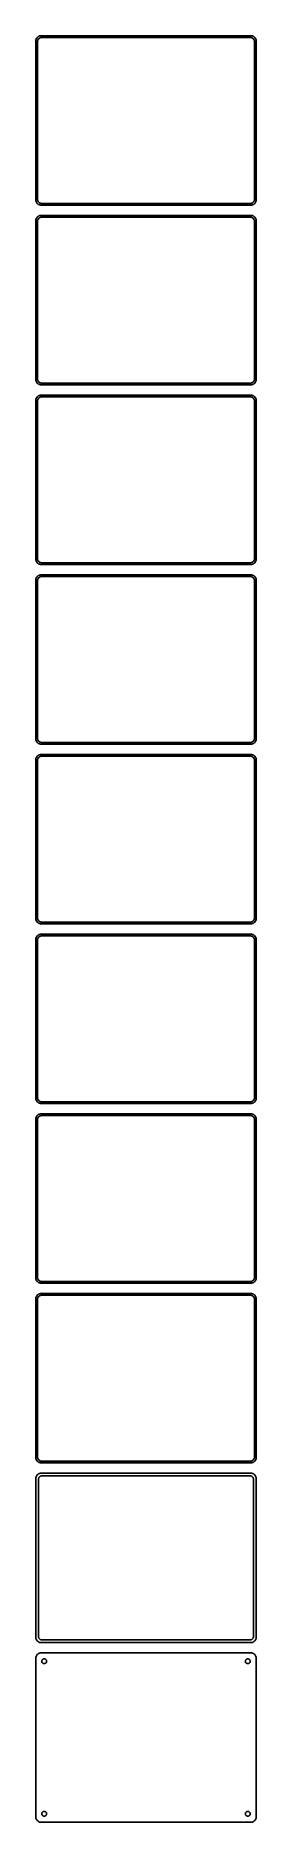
# Model space of a CAD drawing. Header units: metres. Extents: x -98 to 98, y 1515 to 3096.
import ezdxf

# ---------------------------------------------------------------- set-up
doc = ezdxf.new("R2010")
doc.units = ezdxf.units.M

msp = doc.modelspace()

# ---------------------------------------------------------------- linework, layer by layer
for p, q in [((-97.4606, 3091.63), (-97.5, 3091)), ((-97.5, 3091), (-97.5, 2951)), ((-97.3429, 3092.24), (-97.4606, 3091.63)), ((-97.1489, 3092.84), (-97.3429, 3092.24)), ((-96.8815, 3093.41), (-97.1489, 3092.84)), ((-96.5451, 3093.94), (-96.8815, 3093.41)), ((-96.1448, 3094.42), (-96.5451, 3093.94)), ((-95.6871, 3094.85), (-96.1448, 3094.42)), ((-96, 3090.5), (-95.9685, 3091)), ((-96, 2951.5), (-96, 3090.5)), ((-95.9685, 3091), (-95.8743, 3091.49)), ((-95.8743, 3091.49), (-95.7191, 3091.97)), ((-95.7191, 3091.97), (-95.5052, 3092.43)), ((-95.1791, 3095.22), (-95.6871, 3094.85)), ((-95.5052, 3092.43), (-95.2361, 3092.85)), ((-95.2361, 3092.85), (-94.9159, 3093.24)), ((-94.6289, 3095.52), (-95.1791, 3095.22)), ((-94.9159, 3093.24), (-94.5497, 3093.58)), ((-94.0451, 3095.76), (-94.6289, 3095.52)), ((-94.5497, 3093.58), (-94.1433, 3093.88)), ((-94.1433, 3093.88), (-93.7031, 3094.12)), ((-93.4369, 3095.91), (-94.0451, 3095.76)), ((-93.7031, 3094.12), (-93.2361, 3094.3)), ((-92.8139, 3095.99), (-93.4369, 3095.91)), ((-93.2361, 3094.3), (-92.7495, 3094.43)), ((92.8139, 3095.99), (-92.8139, 3095.99)), ((-92.7495, 3094.43), (-92.2512, 3094.49)), ((-92.2512, 3094.49), (92.2512, 3094.49)), ((92.2512, 3094.49), (92.7495, 3094.43)), ((92.7495, 3094.43), (93.2361, 3094.3)), ((93.4369, 3095.91), (92.8139, 3095.99)), ((93.2361, 3094.3), (93.7031, 3094.12)), ((94.0451, 3095.76), (93.4369, 3095.91)), ((93.7031, 3094.12), (94.1433, 3093.88)), ((94.6289, 3095.52), (94.0451, 3095.76)), ((94.1433, 3093.88), (94.5497, 3093.58)), ((94.5497, 3093.58), (94.9159, 3093.24)), ((95.1791, 3095.22), (94.6289, 3095.52)), ((94.9159, 3093.24), (95.2361, 3092.85)), ((95.6871, 3094.85), (95.1791, 3095.22)), ((95.2361, 3092.85), (95.5052, 3092.43)), ((95.5052, 3092.43), (95.7191, 3091.97)), ((96.1448, 3094.42), (95.6871, 3094.85)), ((95.7191, 3091.97), (95.8743, 3091.49)), ((95.8743, 3091.49), (95.9685, 3091)), ((95.9685, 3091), (96, 3090.5)), ((96, 3090.5), (96, 2951.5)), ((96.5451, 3093.94), (96.1448, 3094.42)), ((96.8815, 3093.41), (96.5451, 3093.94)), ((97.1489, 3092.84), (96.8815, 3093.41)), ((97.3429, 3092.24), (97.1489, 3092.84)), ((97.4606, 3091.63), (97.3429, 3092.24)), ((97.5, 3091), (97.4606, 3091.63)), ((97.5, 2951), (97.5, 3091)), ((-97.5, 2951), (-97.4606, 2950.37)), ((-97.4606, 2950.37), (-97.3429, 2949.76)), ((-97.3429, 2949.76), (-97.1489, 2949.16)), ((-97.1489, 2949.16), (-96.8815, 2948.59)), ((-96.8815, 2948.59), (-96.5451, 2948.06)), ((-96.5451, 2948.06), (-96.1448, 2947.58)), ((-96.1448, 2947.58), (-95.6871, 2947.15)), ((-95.9685, 2951), (-96, 2951.5)), ((-95.8743, 2950.51), (-95.9685, 2951)), ((-95.7191, 2950.03), (-95.8743, 2950.51)), ((-95.5052, 2949.57), (-95.7191, 2950.03)), ((-95.6871, 2947.15), (-95.1791, 2946.78)), ((-95.2361, 2949.15), (-95.5052, 2949.57)), ((-94.9159, 2948.76), (-95.2361, 2949.15)), ((-95.1791, 2946.78), (-94.6289, 2946.48)), ((-94.5497, 2948.42), (-94.9159, 2948.76)), ((-94.6289, 2946.48), (-94.0451, 2946.24)), ((-94.1433, 2948.12), (-94.5497, 2948.42)), ((-93.7031, 2947.88), (-94.1433, 2948.12)), ((-94.0451, 2946.24), (-93.4369, 2946.09)), ((-93.2361, 2947.7), (-93.7031, 2947.88)), ((-93.4369, 2946.09), (-92.8139, 2946.01)), ((-92.7495, 2947.57), (-93.2361, 2947.7)), ((-92.8139, 2946.01), (92.8139, 2946.01)), ((-92.2512, 2947.51), (-92.7495, 2947.57)), ((92.2512, 2947.51), (-92.2512, 2947.51)), ((92.7495, 2947.57), (92.2512, 2947.51)), ((93.2361, 2947.7), (92.7495, 2947.57)), ((92.8139, 2946.01), (93.4369, 2946.09)), ((93.7031, 2947.88), (93.2361, 2947.7)), ((93.4369, 2946.09), (94.0451, 2946.24)), ((94.1433, 2948.12), (93.7031, 2947.88)), ((94.0451, 2946.24), (94.6289, 2946.48)), ((94.5497, 2948.42), (94.1433, 2948.12)), ((94.9159, 2948.76), (94.5497, 2948.42)), ((94.6289, 2946.48), (95.1791, 2946.78)), ((95.2361, 2949.15), (94.9159, 2948.76)), ((95.1791, 2946.78), (95.6871, 2947.15)), ((95.5052, 2949.57), (95.2361, 2949.15)), ((95.7191, 2950.03), (95.5052, 2949.57)), ((95.6871, 2947.15), (96.1448, 2947.58)), ((95.8743, 2950.51), (95.7191, 2950.03)), ((95.9685, 2951), (95.8743, 2950.51)), ((96, 2951.5), (95.9685, 2951)), ((96.1448, 2947.58), (96.5451, 2948.06)), ((96.5451, 2948.06), (96.8815, 2948.59)), ((96.8815, 2948.59), (97.1489, 2949.16)), ((97.1489, 2949.16), (97.3429, 2949.76)), ((97.3429, 2949.76), (97.4606, 2950.37)), ((97.4606, 2950.37), (97.5, 2951)), ((-97.4606, 2932.63), (-97.5, 2932)), ((-97.5, 2932), (-97.5, 2792)), ((-97.3429, 2933.24), (-97.4606, 2932.63)), ((-97.1489, 2933.84), (-97.3429, 2933.24)), ((-96.8815, 2934.41), (-97.1489, 2933.84)), ((-96.5451, 2934.94), (-96.8815, 2934.41)), ((-96.1448, 2935.42), (-96.5451, 2934.94)), ((-95.6871, 2935.85), (-96.1448, 2935.42)), ((-96, 2931.5), (-95.9685, 2932)), ((-96, 2792.5), (-96, 2931.5)), ((-95.9685, 2932), (-95.8743, 2932.49)), ((-95.8743, 2932.49), (-95.7191, 2932.97)), ((-95.7191, 2932.97), (-95.5052, 2933.43)), ((-95.1791, 2936.22), (-95.6871, 2935.85)), ((-95.5052, 2933.43), (-95.2361, 2933.85)), ((-95.2361, 2933.85), (-94.9159, 2934.24)), ((-94.6289, 2936.52), (-95.1791, 2936.22)), ((-94.9159, 2934.24), (-94.5497, 2934.58)), ((-94.0451, 2936.76), (-94.6289, 2936.52)), ((-94.5497, 2934.58), (-94.1433, 2934.88)), ((-94.1433, 2934.88), (-93.7031, 2935.12)), ((-93.4369, 2936.91), (-94.0451, 2936.76)), ((-93.7031, 2935.12), (-93.2361, 2935.3)), ((-92.8139, 2936.99), (-93.4369, 2936.91)), ((-93.2361, 2935.3), (-92.7495, 2935.43)), ((92.8139, 2936.99), (-92.8139, 2936.99)), ((-92.7495, 2935.43), (-92.2512, 2935.49)), ((-92.2512, 2935.49), (92.2512, 2935.49)), ((92.2512, 2935.49), (92.7495, 2935.43)), ((92.7495, 2935.43), (93.2361, 2935.3)), ((93.4369, 2936.91), (92.8139, 2936.99)), ((93.2361, 2935.3), (93.7031, 2935.12)), ((94.0451, 2936.76), (93.4369, 2936.91)), ((93.7031, 2935.12), (94.1433, 2934.88)), ((94.6289, 2936.52), (94.0451, 2936.76)), ((94.1433, 2934.88), (94.5497, 2934.58)), ((94.5497, 2934.58), (94.9159, 2934.24)), ((95.1791, 2936.22), (94.6289, 2936.52)), ((94.9159, 2934.24), (95.2361, 2933.85)), ((95.6871, 2935.85), (95.1791, 2936.22)), ((95.2361, 2933.85), (95.5052, 2933.43)), ((95.5052, 2933.43), (95.7191, 2932.97)), ((96.1448, 2935.42), (95.6871, 2935.85)), ((95.7191, 2932.97), (95.8743, 2932.49)), ((95.8743, 2932.49), (95.9685, 2932)), ((95.9685, 2932), (96, 2931.5)), ((96, 2931.5), (96, 2792.5)), ((96.5451, 2934.94), (96.1448, 2935.42)), ((96.8815, 2934.41), (96.5451, 2934.94)), ((97.1489, 2933.84), (96.8815, 2934.41)), ((97.3429, 2933.24), (97.1489, 2933.84)), ((97.4606, 2932.63), (97.3429, 2933.24)), ((97.5, 2932), (97.4606, 2932.63)), ((97.5, 2792), (97.5, 2932)), ((-97.5, 2792), (-97.4606, 2791.37)), ((-97.4606, 2791.37), (-97.3429, 2790.76)), ((-97.3429, 2790.76), (-97.1489, 2790.16)), ((-97.1489, 2790.16), (-96.8815, 2789.59)), ((-96.8815, 2789.59), (-96.5451, 2789.06)), ((-96.5451, 2789.06), (-96.1448, 2788.58)), ((-96.1448, 2788.58), (-95.6871, 2788.15)), ((-95.9685, 2792), (-96, 2792.5)), ((-95.8743, 2791.51), (-95.9685, 2792)), ((-95.7191, 2791.03), (-95.8743, 2791.51)), ((-95.5052, 2790.57), (-95.7191, 2791.03)), ((-95.6871, 2788.15), (-95.1791, 2787.78)), ((-95.2361, 2790.15), (-95.5052, 2790.57)), ((-94.9159, 2789.76), (-95.2361, 2790.15)), ((-95.1791, 2787.78), (-94.6289, 2787.48)), ((-94.5497, 2789.42), (-94.9159, 2789.76)), ((-94.6289, 2787.48), (-94.0451, 2787.24)), ((-94.1433, 2789.12), (-94.5497, 2789.42)), ((-93.7031, 2788.88), (-94.1433, 2789.12)), ((-94.0451, 2787.24), (-93.4369, 2787.09)), ((-93.2361, 2788.7), (-93.7031, 2788.88)), ((-93.4369, 2787.09), (-92.8139, 2787.01)), ((-92.7495, 2788.57), (-93.2361, 2788.7)), ((-92.8139, 2787.01), (92.8139, 2787.01)), ((-92.2512, 2788.51), (-92.7495, 2788.57)), ((92.2512, 2788.51), (-92.2512, 2788.51)), ((92.7495, 2788.57), (92.2512, 2788.51)), ((93.2361, 2788.7), (92.7495, 2788.57)), ((92.8139, 2787.01), (93.4369, 2787.09)), ((93.7031, 2788.88), (93.2361, 2788.7)), ((93.4369, 2787.09), (94.0451, 2787.24)), ((94.1433, 2789.12), (93.7031, 2788.88)), ((94.0451, 2787.24), (94.6289, 2787.48)), ((94.5497, 2789.42), (94.1433, 2789.12)), ((94.9159, 2789.76), (94.5497, 2789.42)), ((94.6289, 2787.48), (95.1791, 2787.78)), ((95.2361, 2790.15), (94.9159, 2789.76)), ((95.1791, 2787.78), (95.6871, 2788.15)), ((95.5052, 2790.57), (95.2361, 2790.15)), ((95.7191, 2791.03), (95.5052, 2790.57)), ((95.6871, 2788.15), (96.1448, 2788.58)), ((95.8743, 2791.51), (95.7191, 2791.03)), ((95.9685, 2792), (95.8743, 2791.51)), ((96, 2792.5), (95.9685, 2792)), ((96.1448, 2788.58), (96.5451, 2789.06)), ((96.5451, 2789.06), (96.8815, 2789.59)), ((96.8815, 2789.59), (97.1489, 2790.16)), ((97.1489, 2790.16), (97.3429, 2790.76)), ((97.3429, 2790.76), (97.4606, 2791.37)), ((97.4606, 2791.37), (97.5, 2792)), ((-97.4606, 2773.63), (-97.5, 2773)), ((-97.5, 2773), (-97.5, 2633)), ((-97.3429, 2774.24), (-97.4606, 2773.63)), ((-97.1489, 2774.84), (-97.3429, 2774.24)), ((-96.8815, 2775.41), (-97.1489, 2774.84)), ((-96.5451, 2775.94), (-96.8815, 2775.41)), ((-96.1448, 2776.42), (-96.5451, 2775.94)), ((-95.6871, 2776.85), (-96.1448, 2776.42)), ((-96, 2772.5), (-95.9685, 2773)), ((-96, 2633.5), (-96, 2772.5)), ((-95.9685, 2773), (-95.8743, 2773.49)), ((-95.8743, 2773.49), (-95.7191, 2773.97)), ((-95.7191, 2773.97), (-95.5052, 2774.43)), ((-95.1791, 2777.22), (-95.6871, 2776.85)), ((-95.5052, 2774.43), (-95.2361, 2774.85)), ((-95.2361, 2774.85), (-94.9159, 2775.24)), ((-94.6289, 2777.52), (-95.1791, 2777.22)), ((-94.9159, 2775.24), (-94.5497, 2775.58)), ((-94.0451, 2777.76), (-94.6289, 2777.52)), ((-94.5497, 2775.58), (-94.1433, 2775.88)), ((-94.1433, 2775.88), (-93.7031, 2776.12)), ((-93.4369, 2777.91), (-94.0451, 2777.76)), ((-93.7031, 2776.12), (-93.2361, 2776.3)), ((-92.8139, 2777.99), (-93.4369, 2777.91)), ((-93.2361, 2776.3), (-92.7495, 2776.43)), ((92.8139, 2777.99), (-92.8139, 2777.99)), ((-92.7495, 2776.43), (-92.2512, 2776.49)), ((-92.2512, 2776.49), (92.2512, 2776.49)), ((92.2512, 2776.49), (92.7495, 2776.43)), ((92.7495, 2776.43), (93.2361, 2776.3)), ((93.4369, 2777.91), (92.8139, 2777.99)), ((93.2361, 2776.3), (93.7031, 2776.12)), ((94.0451, 2777.76), (93.4369, 2777.91)), ((93.7031, 2776.12), (94.1433, 2775.88)), ((94.6289, 2777.52), (94.0451, 2777.76)), ((94.1433, 2775.88), (94.5497, 2775.58)), ((94.5497, 2775.58), (94.9159, 2775.24)), ((95.1791, 2777.22), (94.6289, 2777.52)), ((94.9159, 2775.24), (95.2361, 2774.85)), ((95.6871, 2776.85), (95.1791, 2777.22)), ((95.2361, 2774.85), (95.5052, 2774.43)), ((95.5052, 2774.43), (95.7191, 2773.97)), ((96.1448, 2776.42), (95.6871, 2776.85)), ((95.7191, 2773.97), (95.8743, 2773.49)), ((95.8743, 2773.49), (95.9685, 2773)), ((95.9685, 2773), (96, 2772.5)), ((96, 2772.5), (96, 2633.5)), ((96.5451, 2775.94), (96.1448, 2776.42)), ((96.8815, 2775.41), (96.5451, 2775.94)), ((97.1489, 2774.84), (96.8815, 2775.41)), ((97.3429, 2774.24), (97.1489, 2774.84)), ((97.4606, 2773.63), (97.3429, 2774.24)), ((97.5, 2773), (97.4606, 2773.63)), ((97.5, 2633), (97.5, 2773)), ((-97.5, 2633), (-97.4606, 2632.37)), ((-97.4606, 2632.37), (-97.3429, 2631.76)), ((-97.3429, 2631.76), (-97.1489, 2631.16)), ((-97.1489, 2631.16), (-96.8815, 2630.59)), ((-96.8815, 2630.59), (-96.5451, 2630.06)), ((-96.5451, 2630.06), (-96.1448, 2629.58)), ((-96.1448, 2629.58), (-95.6871, 2629.15)), ((-95.9685, 2633), (-96, 2633.5)), ((-95.8743, 2632.51), (-95.9685, 2633)), ((-95.7191, 2632.03), (-95.8743, 2632.51)), ((-95.5052, 2631.57), (-95.7191, 2632.03)), ((-95.6871, 2629.15), (-95.1791, 2628.78)), ((-95.2361, 2631.15), (-95.5052, 2631.57)), ((-94.9159, 2630.76), (-95.2361, 2631.15)), ((-95.1791, 2628.78), (-94.6289, 2628.48)), ((-94.5497, 2630.42), (-94.9159, 2630.76)), ((-94.6289, 2628.48), (-94.0451, 2628.24)), ((-94.1433, 2630.12), (-94.5497, 2630.42)), ((-93.7031, 2629.88), (-94.1433, 2630.12)), ((-94.0451, 2628.24), (-93.4369, 2628.09)), ((-93.2361, 2629.7), (-93.7031, 2629.88)), ((-93.4369, 2628.09), (-92.8139, 2628.01)), ((-92.7495, 2629.57), (-93.2361, 2629.7)), ((-92.8139, 2628.01), (92.8139, 2628.01)), ((-92.2512, 2629.51), (-92.7495, 2629.57)), ((92.2512, 2629.51), (-92.2512, 2629.51)), ((92.7495, 2629.57), (92.2512, 2629.51)), ((93.2361, 2629.7), (92.7495, 2629.57)), ((92.8139, 2628.01), (93.4369, 2628.09)), ((93.7031, 2629.88), (93.2361, 2629.7)), ((93.4369, 2628.09), (94.0451, 2628.24)), ((94.1433, 2630.12), (93.7031, 2629.88)), ((94.0451, 2628.24), (94.6289, 2628.48)), ((94.5497, 2630.42), (94.1433, 2630.12)), ((94.9159, 2630.76), (94.5497, 2630.42)), ((94.6289, 2628.48), (95.1791, 2628.78)), ((95.2361, 2631.15), (94.9159, 2630.76)), ((95.1791, 2628.78), (95.6871, 2629.15)), ((95.5052, 2631.57), (95.2361, 2631.15)), ((95.7191, 2632.03), (95.5052, 2631.57)), ((95.6871, 2629.15), (96.1448, 2629.58)), ((95.8743, 2632.51), (95.7191, 2632.03)), ((95.9685, 2633), (95.8743, 2632.51)), ((96, 2633.5), (95.9685, 2633)), ((96.1448, 2629.58), (96.5451, 2630.06)), ((96.5451, 2630.06), (96.8815, 2630.59)), ((96.8815, 2630.59), (97.1489, 2631.16)), ((97.1489, 2631.16), (97.3429, 2631.76)), ((97.3429, 2631.76), (97.4606, 2632.37)), ((97.4606, 2632.37), (97.5, 2633)), ((-97.4606, 2614.63), (-97.5, 2614)), ((-97.5, 2614), (-97.5, 2474)), ((-97.3429, 2615.24), (-97.4606, 2614.63)), ((-97.1489, 2615.84), (-97.3429, 2615.24)), ((-96.8815, 2616.41), (-97.1489, 2615.84)), ((-96.5451, 2616.94), (-96.8815, 2616.41)), ((-96.1448, 2617.42), (-96.5451, 2616.94)), ((-95.6871, 2617.85), (-96.1448, 2617.42)), ((-96, 2613.5), (-95.9685, 2614)), ((-96, 2474.5), (-96, 2613.5)), ((-95.9685, 2614), (-95.8743, 2614.49)), ((-95.8743, 2614.49), (-95.7191, 2614.97)), ((-95.7191, 2614.97), (-95.5052, 2615.43)), ((-95.1791, 2618.22), (-95.6871, 2617.85)), ((-95.5052, 2615.43), (-95.2361, 2615.85)), ((-95.2361, 2615.85), (-94.9159, 2616.24)), ((-94.6289, 2618.52), (-95.1791, 2618.22)), ((-94.9159, 2616.24), (-94.5497, 2616.58)), ((-94.0451, 2618.76), (-94.6289, 2618.52)), ((-94.5497, 2616.58), (-94.1433, 2616.88)), ((-94.1433, 2616.88), (-93.7031, 2617.12)), ((-93.4369, 2618.91), (-94.0451, 2618.76)), ((-93.7031, 2617.12), (-93.2361, 2617.3)), ((-92.8139, 2618.99), (-93.4369, 2618.91)), ((-93.2361, 2617.3), (-92.7495, 2617.43)), ((92.8139, 2618.99), (-92.8139, 2618.99)), ((-92.7495, 2617.43), (-92.2512, 2617.49)), ((-92.2512, 2617.49), (92.2512, 2617.49)), ((92.2512, 2617.49), (92.7495, 2617.43)), ((92.7495, 2617.43), (93.2361, 2617.3)), ((93.4369, 2618.91), (92.8139, 2618.99)), ((93.2361, 2617.3), (93.7031, 2617.12)), ((94.0451, 2618.76), (93.4369, 2618.91)), ((93.7031, 2617.12), (94.1433, 2616.88)), ((94.6289, 2618.52), (94.0451, 2618.76)), ((94.1433, 2616.88), (94.5497, 2616.58)), ((94.5497, 2616.58), (94.9159, 2616.24)), ((95.1791, 2618.22), (94.6289, 2618.52)), ((94.9159, 2616.24), (95.2361, 2615.85)), ((95.6871, 2617.85), (95.1791, 2618.22)), ((95.2361, 2615.85), (95.5052, 2615.43)), ((95.5052, 2615.43), (95.7191, 2614.97)), ((96.1448, 2617.42), (95.6871, 2617.85)), ((95.7191, 2614.97), (95.8743, 2614.49)), ((95.8743, 2614.49), (95.9685, 2614)), ((95.9685, 2614), (96, 2613.5)), ((96, 2613.5), (96, 2474.5)), ((96.5451, 2616.94), (96.1448, 2617.42)), ((96.8815, 2616.41), (96.5451, 2616.94)), ((97.1489, 2615.84), (96.8815, 2616.41)), ((97.3429, 2615.24), (97.1489, 2615.84)), ((97.4606, 2614.63), (97.3429, 2615.24)), ((97.5, 2614), (97.4606, 2614.63)), ((97.5, 2474), (97.5, 2614)), ((-97.5, 2474), (-97.4606, 2473.37)), ((-97.4606, 2473.37), (-97.3429, 2472.76)), ((-97.3429, 2472.76), (-97.1489, 2472.16)), ((-97.1489, 2472.16), (-96.8815, 2471.59)), ((-96.8815, 2471.59), (-96.5451, 2471.06)), ((-96.5451, 2471.06), (-96.1448, 2470.58)), ((-96.1448, 2470.58), (-95.6871, 2470.15)), ((-95.9685, 2474), (-96, 2474.5)), ((-95.8743, 2473.51), (-95.9685, 2474)), ((-95.7191, 2473.03), (-95.8743, 2473.51)), ((-95.5052, 2472.57), (-95.7191, 2473.03)), ((-95.6871, 2470.15), (-95.1791, 2469.78)), ((-95.2361, 2472.15), (-95.5052, 2472.57)), ((-94.9159, 2471.76), (-95.2361, 2472.15)), ((-95.1791, 2469.78), (-94.6289, 2469.48)), ((-94.5497, 2471.42), (-94.9159, 2471.76)), ((-94.6289, 2469.48), (-94.0451, 2469.24)), ((-94.1433, 2471.12), (-94.5497, 2471.42)), ((-93.7031, 2470.88), (-94.1433, 2471.12)), ((-94.0451, 2469.24), (-93.4369, 2469.09)), ((-93.2361, 2470.7), (-93.7031, 2470.88)), ((-93.4369, 2469.09), (-92.8139, 2469.01)), ((-92.7495, 2470.57), (-93.2361, 2470.7)), ((-92.8139, 2469.01), (92.8139, 2469.01)), ((-92.2512, 2470.51), (-92.7495, 2470.57)), ((92.2512, 2470.51), (-92.2512, 2470.51)), ((92.7495, 2470.57), (92.2512, 2470.51)), ((93.2361, 2470.7), (92.7495, 2470.57)), ((92.8139, 2469.01), (93.4369, 2469.09)), ((93.7031, 2470.88), (93.2361, 2470.7)), ((93.4369, 2469.09), (94.0451, 2469.24)), ((94.1433, 2471.12), (93.7031, 2470.88)), ((94.0451, 2469.24), (94.6289, 2469.48)), ((94.5497, 2471.42), (94.1433, 2471.12)), ((94.9159, 2471.76), (94.5497, 2471.42)), ((94.6289, 2469.48), (95.1791, 2469.78)), ((95.2361, 2472.15), (94.9159, 2471.76)), ((95.1791, 2469.78), (95.6871, 2470.15)), ((95.5052, 2472.57), (95.2361, 2472.15)), ((95.7191, 2473.03), (95.5052, 2472.57)), ((95.6871, 2470.15), (96.1448, 2470.58)), ((95.8743, 2473.51), (95.7191, 2473.03)), ((95.9685, 2474), (95.8743, 2473.51)), ((96, 2474.5), (95.9685, 2474)), ((96.1448, 2470.58), (96.5451, 2471.06)), ((96.5451, 2471.06), (96.8815, 2471.59)), ((96.8815, 2471.59), (97.1489, 2472.16)), ((97.1489, 2472.16), (97.3429, 2472.76)), ((97.3429, 2472.76), (97.4606, 2473.37)), ((97.4606, 2473.37), (97.5, 2474)), ((-97.4606, 2455.63), (-97.5, 2455)), ((-97.5, 2455), (-97.5, 2315)), ((-97.3429, 2456.24), (-97.4606, 2455.63)), ((-97.1489, 2456.84), (-97.3429, 2456.24)), ((-96.8815, 2457.41), (-97.1489, 2456.84)), ((-96.5451, 2457.94), (-96.8815, 2457.41)), ((-96.1448, 2458.42), (-96.5451, 2457.94)), ((-95.6871, 2458.85), (-96.1448, 2458.42)), ((-96, 2454.5), (-95.9685, 2455)), ((-96, 2315.5), (-96, 2454.5)), ((-95.9685, 2455), (-95.8743, 2455.49)), ((-95.8743, 2455.49), (-95.7191, 2455.97)), ((-95.7191, 2455.97), (-95.5052, 2456.43)), ((-95.1791, 2459.22), (-95.6871, 2458.85)), ((-95.5052, 2456.43), (-95.2361, 2456.85)), ((-95.2361, 2456.85), (-94.9159, 2457.24)), ((-94.6289, 2459.52), (-95.1791, 2459.22)), ((-94.9159, 2457.24), (-94.5497, 2457.58)), ((-94.0451, 2459.76), (-94.6289, 2459.52)), ((-94.5497, 2457.58), (-94.1433, 2457.88)), ((-94.1433, 2457.88), (-93.7031, 2458.12)), ((-93.4369, 2459.91), (-94.0451, 2459.76)), ((-93.7031, 2458.12), (-93.2361, 2458.3)), ((-92.8139, 2459.99), (-93.4369, 2459.91)), ((-93.2361, 2458.3), (-92.7495, 2458.43)), ((92.8139, 2459.99), (-92.8139, 2459.99)), ((-92.7495, 2458.43), (-92.2512, 2458.49)), ((-92.2512, 2458.49), (92.2512, 2458.49)), ((92.2512, 2458.49), (92.7495, 2458.43)), ((92.7495, 2458.43), (93.2361, 2458.3)), ((93.4369, 2459.91), (92.8139, 2459.99)), ((93.2361, 2458.3), (93.7031, 2458.12)), ((94.0451, 2459.76), (93.4369, 2459.91)), ((93.7031, 2458.12), (94.1433, 2457.88)), ((94.6289, 2459.52), (94.0451, 2459.76)), ((94.1433, 2457.88), (94.5497, 2457.58)), ((94.5497, 2457.58), (94.9159, 2457.24)), ((95.1791, 2459.22), (94.6289, 2459.52)), ((94.9159, 2457.24), (95.2361, 2456.85)), ((95.6871, 2458.85), (95.1791, 2459.22)), ((95.2361, 2456.85), (95.5052, 2456.43)), ((95.5052, 2456.43), (95.7191, 2455.97)), ((96.1448, 2458.42), (95.6871, 2458.85)), ((95.7191, 2455.97), (95.8743, 2455.49)), ((95.8743, 2455.49), (95.9685, 2455)), ((95.9685, 2455), (96, 2454.5)), ((96, 2454.5), (96, 2315.5)), ((96.5451, 2457.94), (96.1448, 2458.42)), ((96.8815, 2457.41), (96.5451, 2457.94)), ((97.1489, 2456.84), (96.8815, 2457.41)), ((97.3429, 2456.24), (97.1489, 2456.84)), ((97.4606, 2455.63), (97.3429, 2456.24)), ((97.5, 2455), (97.4606, 2455.63)), ((97.5, 2315), (97.5, 2455)), ((-97.5, 2315), (-97.4606, 2314.37)), ((-97.4606, 2314.37), (-97.3429, 2313.76)), ((-97.3429, 2313.76), (-97.1489, 2313.16)), ((-97.1489, 2313.16), (-96.8815, 2312.59)), ((-96.8815, 2312.59), (-96.5451, 2312.06)), ((-96.5451, 2312.06), (-96.1448, 2311.58)), ((-96.1448, 2311.58), (-95.6871, 2311.15)), ((-95.9685, 2315), (-96, 2315.5)), ((-95.8743, 2314.51), (-95.9685, 2315)), ((-95.7191, 2314.03), (-95.8743, 2314.51)), ((-95.5052, 2313.57), (-95.7191, 2314.03)), ((-95.6871, 2311.15), (-95.1791, 2310.78)), ((-95.2361, 2313.15), (-95.5052, 2313.57)), ((-94.9159, 2312.76), (-95.2361, 2313.15)), ((-95.1791, 2310.78), (-94.6289, 2310.48)), ((-94.5497, 2312.42), (-94.9159, 2312.76)), ((-94.6289, 2310.48), (-94.0451, 2310.24)), ((-94.1433, 2312.12), (-94.5497, 2312.42)), ((-93.7031, 2311.88), (-94.1433, 2312.12)), ((-94.0451, 2310.24), (-93.4369, 2310.09)), ((-93.2361, 2311.7), (-93.7031, 2311.88)), ((-93.4369, 2310.09), (-92.8139, 2310.01)), ((-92.7495, 2311.57), (-93.2361, 2311.7)), ((-92.8139, 2310.01), (92.8139, 2310.01)), ((-92.2512, 2311.51), (-92.7495, 2311.57)), ((92.2512, 2311.51), (-92.2512, 2311.51)), ((92.7495, 2311.57), (92.2512, 2311.51)), ((93.2361, 2311.7), (92.7495, 2311.57)), ((92.8139, 2310.01), (93.4369, 2310.09)), ((93.7031, 2311.88), (93.2361, 2311.7)), ((93.4369, 2310.09), (94.0451, 2310.24)), ((94.1433, 2312.12), (93.7031, 2311.88)), ((94.0451, 2310.24), (94.6289, 2310.48)), ((94.5497, 2312.42), (94.1433, 2312.12)), ((94.9159, 2312.76), (94.5497, 2312.42)), ((94.6289, 2310.48), (95.1791, 2310.78)), ((95.2361, 2313.15), (94.9159, 2312.76)), ((95.1791, 2310.78), (95.6871, 2311.15)), ((95.5052, 2313.57), (95.2361, 2313.15)), ((95.7191, 2314.03), (95.5052, 2313.57)), ((95.6871, 2311.15), (96.1448, 2311.58)), ((95.8743, 2314.51), (95.7191, 2314.03)), ((95.9685, 2315), (95.8743, 2314.51)), ((96, 2315.5), (95.9685, 2315)), ((96.1448, 2311.58), (96.5451, 2312.06)), ((96.5451, 2312.06), (96.8815, 2312.59)), ((96.8815, 2312.59), (97.1489, 2313.16)), ((97.1489, 2313.16), (97.3429, 2313.76)), ((97.3429, 2313.76), (97.4606, 2314.37)), ((97.4606, 2314.37), (97.5, 2315)), ((-97.4606, 2296.63), (-97.5, 2296)), ((-97.5, 2296), (-97.5, 2156)), ((-97.3429, 2297.24), (-97.4606, 2296.63)), ((-97.1489, 2297.84), (-97.3429, 2297.24)), ((-96.8815, 2298.41), (-97.1489, 2297.84)), ((-96.5451, 2298.94), (-96.8815, 2298.41)), ((-96.1448, 2299.42), (-96.5451, 2298.94)), ((-95.6871, 2299.85), (-96.1448, 2299.42)), ((-96, 2295.5), (-95.9685, 2296)), ((-96, 2156.5), (-96, 2295.5)), ((-95.9685, 2296), (-95.8743, 2296.49)), ((-95.8743, 2296.49), (-95.7191, 2296.97)), ((-95.7191, 2296.97), (-95.5052, 2297.43)), ((-95.1791, 2300.22), (-95.6871, 2299.85)), ((-95.5052, 2297.43), (-95.2361, 2297.85)), ((-95.2361, 2297.85), (-94.9159, 2298.24)), ((-94.6289, 2300.52), (-95.1791, 2300.22)), ((-94.9159, 2298.24), (-94.5497, 2298.58)), ((-94.0451, 2300.76), (-94.6289, 2300.52)), ((-94.5497, 2298.58), (-94.1433, 2298.88)), ((-94.1433, 2298.88), (-93.7031, 2299.12)), ((-93.4369, 2300.91), (-94.0451, 2300.76)), ((-93.7031, 2299.12), (-93.2361, 2299.3)), ((-92.8139, 2300.99), (-93.4369, 2300.91)), ((-93.2361, 2299.3), (-92.7495, 2299.43)), ((92.8139, 2300.99), (-92.8139, 2300.99)), ((-92.7495, 2299.43), (-92.2512, 2299.49)), ((-92.2512, 2299.49), (92.2512, 2299.49)), ((92.2512, 2299.49), (92.7495, 2299.43)), ((92.7495, 2299.43), (93.2361, 2299.3)), ((93.4369, 2300.91), (92.8139, 2300.99)), ((93.2361, 2299.3), (93.7031, 2299.12)), ((94.0451, 2300.76), (93.4369, 2300.91)), ((93.7031, 2299.12), (94.1433, 2298.88)), ((94.6289, 2300.52), (94.0451, 2300.76)), ((94.1433, 2298.88), (94.5497, 2298.58)), ((94.5497, 2298.58), (94.9159, 2298.24)), ((95.1791, 2300.22), (94.6289, 2300.52)), ((94.9159, 2298.24), (95.2361, 2297.85)), ((95.6871, 2299.85), (95.1791, 2300.22)), ((95.2361, 2297.85), (95.5052, 2297.43)), ((95.5052, 2297.43), (95.7191, 2296.97)), ((96.1448, 2299.42), (95.6871, 2299.85)), ((95.7191, 2296.97), (95.8743, 2296.49)), ((95.8743, 2296.49), (95.9685, 2296)), ((95.9685, 2296), (96, 2295.5)), ((96, 2295.5), (96, 2156.5)), ((96.5451, 2298.94), (96.1448, 2299.42)), ((96.8815, 2298.41), (96.5451, 2298.94)), ((97.1489, 2297.84), (96.8815, 2298.41)), ((97.3429, 2297.24), (97.1489, 2297.84)), ((97.4606, 2296.63), (97.3429, 2297.24)), ((97.5, 2296), (97.4606, 2296.63)), ((97.5, 2156), (97.5, 2296)), ((-97.5, 2156), (-97.4606, 2155.37)), ((-97.4606, 2155.37), (-97.3429, 2154.76)), ((-97.3429, 2154.76), (-97.1489, 2154.16)), ((-97.1489, 2154.16), (-96.8815, 2153.59)), ((-96.8815, 2153.59), (-96.5451, 2153.06)), ((-96.5451, 2153.06), (-96.1448, 2152.58)), ((-96.1448, 2152.58), (-95.6871, 2152.15)), ((-95.9685, 2156), (-96, 2156.5)), ((-95.8743, 2155.51), (-95.9685, 2156)), ((-95.7191, 2155.03), (-95.8743, 2155.51)), ((-95.5052, 2154.57), (-95.7191, 2155.03)), ((-95.6871, 2152.15), (-95.1791, 2151.78)), ((-95.2361, 2154.15), (-95.5052, 2154.57)), ((-94.9159, 2153.76), (-95.2361, 2154.15)), ((-95.1791, 2151.78), (-94.6289, 2151.48)), ((-94.5497, 2153.42), (-94.9159, 2153.76)), ((-94.6289, 2151.48), (-94.0451, 2151.24)), ((-94.1433, 2153.12), (-94.5497, 2153.42)), ((-93.7031, 2152.88), (-94.1433, 2153.12)), ((-94.0451, 2151.24), (-93.4369, 2151.09)), ((-93.2361, 2152.7), (-93.7031, 2152.88)), ((-93.4369, 2151.09), (-92.8139, 2151.01)), ((-92.7495, 2152.57), (-93.2361, 2152.7)), ((-92.8139, 2151.01), (92.8139, 2151.01)), ((-92.2512, 2152.51), (-92.7495, 2152.57)), ((92.2512, 2152.51), (-92.2512, 2152.51)), ((92.7495, 2152.57), (92.2512, 2152.51)), ((93.2361, 2152.7), (92.7495, 2152.57)), ((92.8139, 2151.01), (93.4369, 2151.09)), ((93.7031, 2152.88), (93.2361, 2152.7)), ((93.4369, 2151.09), (94.0451, 2151.24)), ((94.1433, 2153.12), (93.7031, 2152.88)), ((94.0451, 2151.24), (94.6289, 2151.48)), ((94.5497, 2153.42), (94.1433, 2153.12)), ((94.9159, 2153.76), (94.5497, 2153.42)), ((94.6289, 2151.48), (95.1791, 2151.78)), ((95.2361, 2154.15), (94.9159, 2153.76)), ((95.1791, 2151.78), (95.6871, 2152.15)), ((95.5052, 2154.57), (95.2361, 2154.15)), ((95.7191, 2155.03), (95.5052, 2154.57)), ((95.6871, 2152.15), (96.1448, 2152.58)), ((95.8743, 2155.51), (95.7191, 2155.03)), ((95.9685, 2156), (95.8743, 2155.51)), ((96, 2156.5), (95.9685, 2156)), ((96.1448, 2152.58), (96.5451, 2153.06)), ((96.5451, 2153.06), (96.8815, 2153.59)), ((96.8815, 2153.59), (97.1489, 2154.16)), ((97.1489, 2154.16), (97.3429, 2154.76)), ((97.3429, 2154.76), (97.4606, 2155.37)), ((97.4606, 2155.37), (97.5, 2156)), ((-97.4606, 2137.63), (-97.5, 2137)), ((-97.5, 2137), (-97.5, 1997)), ((-97.3429, 2138.24), (-97.4606, 2137.63)), ((-97.1489, 2138.84), (-97.3429, 2138.24)), ((-96.8815, 2139.41), (-97.1489, 2138.84)), ((-96.5451, 2139.94), (-96.8815, 2139.41)), ((-96.1448, 2140.42), (-96.5451, 2139.94)), ((-95.6871, 2140.85), (-96.1448, 2140.42)), ((-96, 2136.5), (-95.9685, 2137)), ((-96, 1997.5), (-96, 2136.5)), ((-95.9685, 2137), (-95.8743, 2137.49)), ((-95.8743, 2137.49), (-95.7191, 2137.97)), ((-95.7191, 2137.97), (-95.5052, 2138.43)), ((-95.1791, 2141.22), (-95.6871, 2140.85)), ((-95.5052, 2138.43), (-95.2361, 2138.85)), ((-95.2361, 2138.85), (-94.9159, 2139.24)), ((-94.6289, 2141.52), (-95.1791, 2141.22)), ((-94.9159, 2139.24), (-94.5497, 2139.58)), ((-94.0451, 2141.76), (-94.6289, 2141.52)), ((-94.5497, 2139.58), (-94.1433, 2139.88)), ((-94.1433, 2139.88), (-93.7031, 2140.12)), ((-93.4369, 2141.91), (-94.0451, 2141.76)), ((-93.7031, 2140.12), (-93.2361, 2140.3)), ((-92.8139, 2141.99), (-93.4369, 2141.91)), ((-93.2361, 2140.3), (-92.7495, 2140.43)), ((92.8139, 2141.99), (-92.8139, 2141.99)), ((-92.7495, 2140.43), (-92.2512, 2140.49)), ((-92.2512, 2140.49), (92.2512, 2140.49)), ((92.2512, 2140.49), (92.7495, 2140.43)), ((92.7495, 2140.43), (93.2361, 2140.3)), ((93.4369, 2141.91), (92.8139, 2141.99)), ((93.2361, 2140.3), (93.7031, 2140.12)), ((94.0451, 2141.76), (93.4369, 2141.91)), ((93.7031, 2140.12), (94.1433, 2139.88)), ((94.6289, 2141.52), (94.0451, 2141.76)), ((94.1433, 2139.88), (94.5497, 2139.58)), ((94.5497, 2139.58), (94.9159, 2139.24)), ((95.1791, 2141.22), (94.6289, 2141.52)), ((94.9159, 2139.24), (95.2361, 2138.85)), ((95.6871, 2140.85), (95.1791, 2141.22)), ((95.2361, 2138.85), (95.5052, 2138.43)), ((95.5052, 2138.43), (95.7191, 2137.97)), ((96.1448, 2140.42), (95.6871, 2140.85)), ((95.7191, 2137.97), (95.8743, 2137.49)), ((95.8743, 2137.49), (95.9685, 2137)), ((95.9685, 2137), (96, 2136.5)), ((96, 2136.5), (96, 1997.5)), ((96.5451, 2139.94), (96.1448, 2140.42)), ((96.8815, 2139.41), (96.5451, 2139.94)), ((97.1489, 2138.84), (96.8815, 2139.41)), ((97.3429, 2138.24), (97.1489, 2138.84)), ((97.4606, 2137.63), (97.3429, 2138.24)), ((97.5, 2137), (97.4606, 2137.63)), ((97.5, 1997), (97.5, 2137)), ((-97.5, 1997), (-97.4606, 1996.37)), ((-97.4606, 1996.37), (-97.3429, 1995.76)), ((-97.3429, 1995.76), (-97.1489, 1995.16)), ((-97.1489, 1995.16), (-96.8815, 1994.59)), ((-96.8815, 1994.59), (-96.5451, 1994.06)), ((-96.5451, 1994.06), (-96.1448, 1993.58)), ((-96.1448, 1993.58), (-95.6871, 1993.15)), ((-95.9685, 1997), (-96, 1997.5)), ((-95.8743, 1996.51), (-95.9685, 1997)), ((-95.7191, 1996.03), (-95.8743, 1996.51)), ((-95.5052, 1995.57), (-95.7191, 1996.03)), ((-95.6871, 1993.15), (-95.1791, 1992.78)), ((-95.2361, 1995.15), (-95.5052, 1995.57)), ((-94.9159, 1994.76), (-95.2361, 1995.15)), ((-95.1791, 1992.78), (-94.6289, 1992.48)), ((-94.5497, 1994.42), (-94.9159, 1994.76)), ((-94.6289, 1992.48), (-94.0451, 1992.24)), ((-94.1433, 1994.12), (-94.5497, 1994.42)), ((-93.7031, 1993.88), (-94.1433, 1994.12)), ((-94.0451, 1992.24), (-93.4369, 1992.09)), ((-93.2361, 1993.7), (-93.7031, 1993.88)), ((-93.4369, 1992.09), (-92.8139, 1992.01)), ((-92.7495, 1993.57), (-93.2361, 1993.7)), ((-92.2512, 1993.51), (-92.7495, 1993.57)), ((92.2512, 1993.51), (-92.2512, 1993.51)), ((92.7495, 1993.57), (92.2512, 1993.51)), ((93.2361, 1993.7), (92.7495, 1993.57)), ((92.8139, 1992.01), (93.4369, 1992.09)), ((93.7031, 1993.88), (93.2361, 1993.7)), ((93.4369, 1992.09), (94.0451, 1992.24)), ((94.1433, 1994.12), (93.7031, 1993.88)), ((94.0451, 1992.24), (94.6289, 1992.48)), ((94.5497, 1994.42), (94.1433, 1994.12)), ((94.9159, 1994.76), (94.5497, 1994.42)), ((94.6289, 1992.48), (95.1791, 1992.78)), ((95.2361, 1995.15), (94.9159, 1994.76)), ((95.1791, 1992.78), (95.6871, 1993.15)), ((95.5052, 1995.57), (95.2361, 1995.15)), ((95.7191, 1996.03), (95.5052, 1995.57)), ((95.6871, 1993.15), (96.1448, 1993.58)), ((95.8743, 1996.51), (95.7191, 1996.03)), ((95.9685, 1997), (95.8743, 1996.51)), ((96, 1997.5), (95.9685, 1997)), ((96.1448, 1993.58), (96.5451, 1994.06)), ((96.5451, 1994.06), (96.8815, 1994.59)), ((96.8815, 1994.59), (97.1489, 1995.16)), ((97.1489, 1995.16), (97.3429, 1995.76)), ((97.3429, 1995.76), (97.4606, 1996.37)), ((97.4606, 1996.37), (97.5, 1997)), ((-97.4606, 1978.63), (-97.5, 1978)), ((-97.5, 1978), (-97.5, 1838)), ((-97.3429, 1979.24), (-97.4606, 1978.63)), ((-97.1489, 1979.84), (-97.3429, 1979.24)), ((-96.8815, 1980.41), (-97.1489, 1979.84)), ((-96.5451, 1980.94), (-96.8815, 1980.41)), ((-96.1448, 1981.42), (-96.5451, 1980.94)), ((-95.6871, 1981.85), (-96.1448, 1981.42)), ((-96, 1977.5), (-95.9685, 1978)), ((-96, 1838.5), (-96, 1977.5)), ((-95.9685, 1978), (-95.8743, 1978.49)), ((-95.8743, 1978.49), (-95.7191, 1978.97)), ((-95.7191, 1978.97), (-95.5052, 1979.43)), ((-95.1791, 1982.22), (-95.6871, 1981.85)), ((-95.5052, 1979.43), (-95.2361, 1979.85)), ((-95.2361, 1979.85), (-94.9159, 1980.24)), ((-94.6289, 1982.52), (-95.1791, 1982.22)), ((-94.9159, 1980.24), (-94.5497, 1980.58)), ((-94.0451, 1982.76), (-94.6289, 1982.52)), ((-94.5497, 1980.58), (-94.1433, 1980.88)), ((-94.1433, 1980.88), (-93.7031, 1981.12)), ((-93.4369, 1982.91), (-94.0451, 1982.76)), ((-93.7031, 1981.12), (-93.2361, 1981.3)), ((-92.8139, 1982.99), (-93.4369, 1982.91)), ((-93.2361, 1981.3), (-92.7495, 1981.43)), ((-92.8139, 1992.01), (92.8139, 1992.01)), ((92.8139, 1982.99), (-92.8139, 1982.99)), ((-92.7495, 1981.43), (-92.2512, 1981.49)), ((-92.2512, 1981.49), (92.2512, 1981.49)), ((92.2512, 1981.49), (92.7495, 1981.43)), ((92.7495, 1981.43), (93.2361, 1981.3)), ((93.4369, 1982.91), (92.8139, 1982.99)), ((93.2361, 1981.3), (93.7031, 1981.12)), ((94.0451, 1982.76), (93.4369, 1982.91)), ((93.7031, 1981.12), (94.1433, 1980.88)), ((94.6289, 1982.52), (94.0451, 1982.76)), ((94.1433, 1980.88), (94.5497, 1980.58)), ((94.5497, 1980.58), (94.9159, 1980.24)), ((95.1791, 1982.22), (94.6289, 1982.52)), ((94.9159, 1980.24), (95.2361, 1979.85)), ((95.6871, 1981.85), (95.1791, 1982.22)), ((95.2361, 1979.85), (95.5052, 1979.43)), ((95.5052, 1979.43), (95.7191, 1978.97)), ((96.1448, 1981.42), (95.6871, 1981.85)), ((95.7191, 1978.97), (95.8743, 1978.49)), ((95.8743, 1978.49), (95.9685, 1978)), ((95.9685, 1978), (96, 1977.5)), ((96, 1977.5), (96, 1838.5)), ((96.5451, 1980.94), (96.1448, 1981.42)), ((96.8815, 1980.41), (96.5451, 1980.94)), ((97.1489, 1979.84), (96.8815, 1980.41)), ((97.3429, 1979.24), (97.1489, 1979.84)), ((97.4606, 1978.63), (97.3429, 1979.24)), ((97.5, 1978), (97.4606, 1978.63)), ((97.5, 1838), (97.5, 1978)), ((-97.5, 1838), (-97.4606, 1837.37)), ((-97.4606, 1837.37), (-97.3429, 1836.76)), ((-97.3429, 1836.76), (-97.1489, 1836.16)), ((-97.1489, 1836.16), (-96.8815, 1835.59)), ((-96.8815, 1835.59), (-96.5451, 1835.06)), ((-96.5451, 1835.06), (-96.1448, 1834.58)), ((-96.1448, 1834.58), (-95.6871, 1834.15)), ((-95.9685, 1838), (-96, 1838.5)), ((-95.8743, 1837.51), (-95.9685, 1838)), ((-95.7191, 1837.03), (-95.8743, 1837.51)), ((-95.5052, 1836.57), (-95.7191, 1837.03)), ((-95.6871, 1834.15), (-95.1791, 1833.78)), ((-95.2361, 1836.15), (-95.5052, 1836.57)), ((-94.9159, 1835.76), (-95.2361, 1836.15)), ((-94.5497, 1835.42), (-94.9159, 1835.76)), ((-94.1433, 1835.12), (-94.5497, 1835.42)), ((-93.7031, 1834.88), (-94.1433, 1835.12)), ((-93.2361, 1834.7), (-93.7031, 1834.88)), ((-92.7495, 1834.57), (-93.2361, 1834.7)), ((-92.2512, 1834.51), (-92.7495, 1834.57)), ((92.2512, 1834.51), (-92.2512, 1834.51)), ((92.7495, 1834.57), (92.2512, 1834.51)), ((93.2361, 1834.7), (92.7495, 1834.57)), ((93.7031, 1834.88), (93.2361, 1834.7)), ((94.1433, 1835.12), (93.7031, 1834.88)), ((94.5497, 1835.42), (94.1433, 1835.12)), ((94.9159, 1835.76), (94.5497, 1835.42)), ((95.2361, 1836.15), (94.9159, 1835.76)), ((95.1791, 1833.78), (95.6871, 1834.15)), ((95.5052, 1836.57), (95.2361, 1836.15)), ((95.7191, 1837.03), (95.5052, 1836.57)), ((95.6871, 1834.15), (96.1448, 1834.58)), ((95.8743, 1837.51), (95.7191, 1837.03)), ((95.9685, 1838), (95.8743, 1837.51)), ((96, 1838.5), (95.9685, 1838)), ((96.1448, 1834.58), (96.5451, 1835.06)), ((96.5451, 1835.06), (96.8815, 1835.59)), ((96.8815, 1835.59), (97.1489, 1836.16)), ((97.1489, 1836.16), (97.3429, 1836.76)), ((97.3429, 1836.76), (97.4606, 1837.37)), ((97.4606, 1837.37), (97.5, 1838)), ((-97.4606, 1819.63), (-97.5, 1819)), ((-97.5, 1819), (-97.5, 1679)), ((-97.3429, 1820.24), (-97.4606, 1819.63)), ((-97.1489, 1820.84), (-97.3429, 1820.24)), ((-96.8815, 1821.41), (-97.1489, 1820.84)), ((-96.5451, 1821.94), (-96.8815, 1821.41)), ((-96.1448, 1822.42), (-96.5451, 1821.94)), ((-95.6871, 1822.85), (-96.1448, 1822.42)), ((-95.1791, 1823.22), (-95.6871, 1822.85)), ((-95.1791, 1833.78), (-94.6289, 1833.48)), ((-94.6289, 1823.52), (-95.1791, 1823.22)), ((-95.1129, 1818.5), (-95.0884, 1818.89)), ((-95.1129, 1679.5), (-95.1129, 1818.5)), ((-95.0884, 1818.89), (-95.0151, 1819.27)), ((-95.0151, 1819.27), (-94.8943, 1819.65)), ((-94.8943, 1819.65), (-94.7279, 1820)), ((-94.7279, 1820), (-94.5184, 1820.33)), ((-94.6289, 1833.48), (-94.0451, 1833.24)), ((-94.0451, 1823.76), (-94.6289, 1823.52)), ((-94.5184, 1820.33), (-94.2692, 1820.63)), ((-94.2692, 1820.63), (-93.9843, 1820.9)), ((-94.0451, 1833.24), (-93.4369, 1833.09)), ((-93.4369, 1823.91), (-94.0451, 1823.76)), ((-93.9843, 1820.9), (-93.668, 1821.13)), ((-93.668, 1821.13), (-93.3254, 1821.32)), ((-93.4369, 1833.09), (-92.8139, 1833.01)), ((-92.8139, 1823.99), (-93.4369, 1823.91)), ((-93.3254, 1821.32), (-92.9619, 1821.46)), ((-92.9619, 1821.46), (-92.5833, 1821.56)), ((-92.8139, 1833.01), (92.8139, 1833.01)), ((92.8139, 1823.99), (-92.8139, 1823.99)), ((-92.5833, 1821.56), (-92.1955, 1821.61)), ((-92.1955, 1821.61), (92.1955, 1821.61)), ((92.1955, 1821.61), (92.5833, 1821.56)), ((92.5833, 1821.56), (92.9619, 1821.46)), ((92.8139, 1833.01), (93.4369, 1833.09)), ((93.4369, 1823.91), (92.8139, 1823.99)), ((92.9619, 1821.46), (93.3254, 1821.32)), ((93.3254, 1821.32), (93.668, 1821.13)), ((93.4369, 1833.09), (94.0451, 1833.24)), ((94.0451, 1823.76), (93.4369, 1823.91)), ((93.668, 1821.13), (93.9843, 1820.9)), ((93.9843, 1820.9), (94.2692, 1820.63)), ((94.0451, 1833.24), (94.6289, 1833.48)), ((94.6289, 1823.52), (94.0451, 1823.76)), ((94.2692, 1820.63), (94.5184, 1820.33)), ((94.5184, 1820.33), (94.7279, 1820)), ((94.6289, 1833.48), (95.1791, 1833.78)), ((95.1791, 1823.22), (94.6289, 1823.52)), ((94.7279, 1820), (94.8943, 1819.65)), ((94.8943, 1819.65), (95.0151, 1819.27)), ((95.0151, 1819.27), (95.0884, 1818.89)), ((95.0884, 1818.89), (95.1129, 1818.5)), ((95.1129, 1818.5), (95.1129, 1679.5)), ((95.6871, 1822.85), (95.1791, 1823.22)), ((96.1448, 1822.42), (95.6871, 1822.85)), ((96.5451, 1821.94), (96.1448, 1822.42)), ((96.8815, 1821.41), (96.5451, 1821.94)), ((97.1489, 1820.84), (96.8815, 1821.41)), ((97.3429, 1820.24), (97.1489, 1820.84)), ((97.4606, 1819.63), (97.3429, 1820.24)), ((97.5, 1819), (97.4606, 1819.63)), ((97.5, 1679), (97.5, 1819)), ((-97.5, 1679), (-97.4606, 1678.37)), ((-97.4606, 1678.37), (-97.3429, 1677.76)), ((-97.3429, 1677.76), (-97.1489, 1677.16)), ((-97.1489, 1677.16), (-96.8815, 1676.59)), ((-96.8815, 1676.59), (-96.5451, 1676.06)), ((-96.5451, 1676.06), (-96.1448, 1675.58)), ((-95.0884, 1679.11), (-95.1129, 1679.5)), ((-95.0151, 1678.73), (-95.0884, 1679.11)), ((-94.8943, 1678.35), (-95.0151, 1678.73)), ((-94.7279, 1678), (-94.8943, 1678.35)), ((-94.5184, 1677.67), (-94.7279, 1678)), ((-94.2692, 1677.37), (-94.5184, 1677.67)), ((-93.9843, 1677.1), (-94.2692, 1677.37)), ((-93.668, 1676.87), (-93.9843, 1677.1)), ((-93.3254, 1676.68), (-93.668, 1676.87)), ((-92.9619, 1676.54), (-93.3254, 1676.68)), ((-92.5833, 1676.44), (-92.9619, 1676.54)), ((-92.1955, 1676.39), (-92.5833, 1676.44)), ((92.1955, 1676.39), (-92.1955, 1676.39)), ((92.5833, 1676.44), (92.1955, 1676.39)), ((92.9619, 1676.54), (92.5833, 1676.44)), ((93.3254, 1676.68), (92.9619, 1676.54)), ((93.668, 1676.87), (93.3254, 1676.68)), ((93.9843, 1677.1), (93.668, 1676.87)), ((94.2692, 1677.37), (93.9843, 1677.1)), ((94.5184, 1677.67), (94.2692, 1677.37)), ((94.7279, 1678), (94.5184, 1677.67)), ((94.8943, 1678.35), (94.7279, 1678)), ((95.0151, 1678.73), (94.8943, 1678.35)), ((95.0884, 1679.11), (95.0151, 1678.73)), ((95.1129, 1679.5), (95.0884, 1679.11)), ((96.1448, 1675.58), (96.5451, 1676.06)), ((96.5451, 1676.06), (96.8815, 1676.59)), ((96.8815, 1676.59), (97.1489, 1677.16)), ((97.1489, 1677.16), (97.3429, 1677.76)), ((97.3429, 1677.76), (97.4606, 1678.37)), ((97.4606, 1678.37), (97.5, 1679)), ((-97.4606, 1660.63), (-97.5, 1660)), ((-97.3429, 1661.24), (-97.4606, 1660.63)), ((-97.1489, 1661.84), (-97.3429, 1661.24)), ((-96.8815, 1662.41), (-97.1489, 1661.84)), ((-96.5451, 1662.94), (-96.8815, 1662.41)), ((-96.1448, 1663.42), (-96.5451, 1662.94)), ((-96.1448, 1675.58), (-95.6871, 1675.15)), ((-95.6871, 1663.85), (-96.1448, 1663.42)), ((-95.6871, 1675.15), (-95.1791, 1674.78)), ((-95.1791, 1664.22), (-95.6871, 1663.85)), ((-95.1791, 1674.78), (-94.6289, 1674.48)), ((-94.6289, 1664.52), (-95.1791, 1664.22)), ((-94.6289, 1674.48), (-94.0451, 1674.24)), ((-94.0451, 1664.76), (-94.6289, 1664.52)), ((-94.0451, 1674.24), (-93.4369, 1674.09)), ((-93.4369, 1664.91), (-94.0451, 1664.76)), ((-93.4369, 1674.09), (-92.8139, 1674.01)), ((-92.8139, 1664.99), (-93.4369, 1664.91)), ((-92.8139, 1674.01), (92.8139, 1674.01)), ((92.8139, 1664.99), (-92.8139, 1664.99)), ((92.8139, 1674.01), (93.4369, 1674.09)), ((93.4369, 1664.91), (92.8139, 1664.99)), ((93.4369, 1674.09), (94.0451, 1674.24)), ((94.0451, 1664.76), (93.4369, 1664.91)), ((94.0451, 1674.24), (94.6289, 1674.48)), ((94.6289, 1664.52), (94.0451, 1664.76)), ((94.6289, 1674.48), (95.1791, 1674.78)), ((95.1791, 1664.22), (94.6289, 1664.52)), ((95.1791, 1674.78), (95.6871, 1675.15)), ((95.6871, 1663.85), (95.1791, 1664.22)), ((95.6871, 1675.15), (96.1448, 1675.58)), ((96.1448, 1663.42), (95.6871, 1663.85)), ((96.5451, 1662.94), (96.1448, 1663.42)), ((96.8815, 1662.41), (96.5451, 1662.94)), ((97.1489, 1661.84), (96.8815, 1662.41)), ((97.3429, 1661.24), (97.1489, 1661.84)), ((97.4606, 1660.63), (97.3429, 1661.24)), ((97.5, 1660), (97.4606, 1660.63)), ((-97.5, 1660), (-97.5, 1520)), ((-92.1353, 1657.5), (-92.1185, 1657.77)), ((-92.1185, 1657.23), (-92.1353, 1657.5)), ((-92.1185, 1657.77), (-92.0682, 1658.03)), ((-92.0682, 1656.97), (-92.1185, 1657.23)), ((-92.0682, 1658.03), (-91.9853, 1658.29)), ((-91.9853, 1656.71), (-92.0682, 1656.97)), ((-91.9853, 1658.29), (-91.8712, 1658.53)), ((-91.8712, 1656.47), (-91.9853, 1656.71)), ((-91.8712, 1658.53), (-91.7275, 1658.76)), ((-91.7275, 1656.24), (-91.8712, 1656.47)), ((-91.7275, 1658.76), (-91.5566, 1658.96)), ((-91.5566, 1656.04), (-91.7275, 1656.24)), ((-91.5566, 1658.96), (-91.3611, 1659.15)), ((-91.3611, 1655.85), (-91.5566, 1656.04)), ((-91.3611, 1659.15), (-91.1441, 1659.3)), ((-91.1441, 1655.7), (-91.3611, 1655.85)), ((-91.1441, 1659.3), (-90.9092, 1659.43)), ((-90.9092, 1655.57), (-91.1441, 1655.7)), ((-90.9092, 1659.43), (-90.6598, 1659.53)), ((-90.6598, 1655.47), (-90.9092, 1655.57)), ((-90.6598, 1659.53), (-90.4001, 1659.6)), ((-90.4001, 1655.4), (-90.6598, 1655.47)), ((-90.4001, 1659.6), (-90.1341, 1659.63)), ((-90.1341, 1655.37), (-90.4001, 1655.4)), ((-90.1341, 1659.63), (-89.8659, 1659.63)), ((-89.8659, 1655.37), (-90.1341, 1655.37)), ((-89.8659, 1659.63), (-89.5999, 1659.6)), ((-89.5999, 1655.4), (-89.8659, 1655.37)), ((-89.5999, 1659.6), (-89.3401, 1659.53)), ((-89.3401, 1655.47), (-89.5999, 1655.4)), ((-89.3401, 1659.53), (-89.0908, 1659.43)), ((-89.0908, 1655.57), (-89.3401, 1655.47)), ((-89.0908, 1659.43), (-88.8559, 1659.3)), ((-88.8559, 1655.7), (-89.0908, 1655.57)), ((-88.8559, 1659.3), (-88.6389, 1659.15)), ((-88.6389, 1655.85), (-88.8559, 1655.7)), ((-88.6389, 1659.15), (-88.4434, 1658.96)), ((-88.4434, 1656.04), (-88.6389, 1655.85)), ((-88.4434, 1658.96), (-88.2725, 1658.76)), ((-88.2725, 1656.24), (-88.4434, 1656.04)), ((-88.2725, 1658.76), (-88.1288, 1658.53)), ((-88.1288, 1656.47), (-88.2725, 1656.24)), ((-88.1288, 1658.53), (-88.0146, 1658.29)), ((-88.0146, 1656.71), (-88.1288, 1656.47)), ((-88.0146, 1658.29), (-87.9318, 1658.03)), ((-87.9318, 1656.97), (-88.0146, 1656.71)), ((-87.9318, 1658.03), (-87.8815, 1657.77)), ((-87.8815, 1657.23), (-87.9318, 1656.97)), ((-87.8815, 1657.77), (-87.8647, 1657.5)), ((-87.8647, 1657.5), (-87.8815, 1657.23)), ((87.8647, 1657.5), (87.8815, 1657.77)), ((87.8815, 1657.23), (87.8647, 1657.5)), ((87.8815, 1657.77), (87.9318, 1658.03)), ((87.9318, 1656.97), (87.8815, 1657.23)), ((87.9318, 1658.03), (88.0146, 1658.29)), ((88.0146, 1656.71), (87.9318, 1656.97)), ((88.0146, 1658.29), (88.1288, 1658.53)), ((88.1288, 1656.47), (88.0146, 1656.71)), ((88.1288, 1658.53), (88.2725, 1658.76)), ((88.2725, 1656.24), (88.1288, 1656.47)), ((88.2725, 1658.76), (88.4434, 1658.96)), ((88.4434, 1656.04), (88.2725, 1656.24)), ((88.4434, 1658.96), (88.6389, 1659.15)), ((88.6389, 1655.85), (88.4434, 1656.04)), ((88.6389, 1659.15), (88.8559, 1659.3)), ((88.8559, 1655.7), (88.6389, 1655.85)), ((88.8559, 1659.3), (89.0908, 1659.43)), ((89.0908, 1655.57), (88.8559, 1655.7)), ((89.0908, 1659.43), (89.3401, 1659.53)), ((89.3401, 1655.47), (89.0908, 1655.57)), ((89.3401, 1659.53), (89.5999, 1659.6)), ((89.5999, 1655.4), (89.3401, 1655.47)), ((89.5999, 1659.6), (89.8659, 1659.63)), ((89.8659, 1655.37), (89.5999, 1655.4)), ((89.8659, 1659.63), (90.1341, 1659.63)), ((90.1341, 1655.37), (89.8659, 1655.37)), ((90.1341, 1659.63), (90.4001, 1659.6)), ((90.4001, 1655.4), (90.1341, 1655.37)), ((90.4001, 1659.6), (90.6598, 1659.53)), ((90.6598, 1655.47), (90.4001, 1655.4)), ((90.6598, 1659.53), (90.9092, 1659.43)), ((90.9092, 1655.57), (90.6598, 1655.47)), ((90.9092, 1659.43), (91.1441, 1659.3)), ((91.1441, 1655.7), (90.9092, 1655.57)), ((91.1441, 1659.3), (91.3611, 1659.15)), ((91.3611, 1655.85), (91.1441, 1655.7)), ((91.3611, 1659.15), (91.5566, 1658.96)), ((91.5566, 1656.04), (91.3611, 1655.85)), ((91.5566, 1658.96), (91.7275, 1658.76)), ((91.7275, 1656.24), (91.5566, 1656.04)), ((91.7275, 1658.76), (91.8712, 1658.53)), ((91.8712, 1656.47), (91.7275, 1656.24)), ((91.8712, 1658.53), (91.9853, 1658.29)), ((91.9853, 1656.71), (91.8712, 1656.47)), ((91.9853, 1658.29), (92.0682, 1658.03)), ((92.0682, 1656.97), (91.9853, 1656.71)), ((92.0682, 1658.03), (92.1185, 1657.77)), ((92.1185, 1657.23), (92.0682, 1656.97)), ((92.1185, 1657.77), (92.1353, 1657.5)), ((92.1353, 1657.5), (92.1185, 1657.23)), ((97.5, 1520), (97.5, 1660)), ((-97.5, 1520), (-97.4606, 1519.37)), ((-97.4606, 1519.37), (-97.3429, 1518.76)), ((-97.3429, 1518.76), (-97.1489, 1518.16)), ((-97.1489, 1518.16), (-96.8815, 1517.59)), ((-92.1353, 1522.5), (-92.1185, 1522.77)), ((-92.1185, 1522.23), (-92.1353, 1522.5)), ((-92.1185, 1522.77), (-92.0682, 1523.03)), ((-92.0682, 1521.97), (-92.1185, 1522.23)), ((-92.0682, 1523.03), (-91.9853, 1523.29)), ((-91.9853, 1521.71), (-92.0682, 1521.97)), ((-91.9853, 1523.29), (-91.8712, 1523.53)), ((-91.8712, 1521.47), (-91.9853, 1521.71)), ((-91.8712, 1523.53), (-91.7275, 1523.76)), ((-91.7275, 1521.24), (-91.8712, 1521.47)), ((-91.7275, 1523.76), (-91.5566, 1523.96)), ((-91.5566, 1521.04), (-91.7275, 1521.24)), ((-91.5566, 1523.96), (-91.3611, 1524.15)), ((-91.3611, 1520.85), (-91.5566, 1521.04)), ((-91.3611, 1524.15), (-91.1441, 1524.3)), ((-91.1441, 1520.7), (-91.3611, 1520.85)), ((-91.1441, 1524.3), (-90.9092, 1524.43)), ((-90.9092, 1520.57), (-91.1441, 1520.7)), ((-90.9092, 1524.43), (-90.6598, 1524.53)), ((-90.6598, 1520.47), (-90.9092, 1520.57)), ((-90.6598, 1524.53), (-90.4001, 1524.6)), ((-90.4001, 1520.4), (-90.6598, 1520.47)), ((-90.4001, 1524.6), (-90.1341, 1524.63)), ((-90.1341, 1520.37), (-90.4001, 1520.4)), ((-90.1341, 1524.63), (-89.8659, 1524.63)), ((-89.8659, 1520.37), (-90.1341, 1520.37)), ((-89.8659, 1524.63), (-89.5999, 1524.6)), ((-89.5999, 1520.4), (-89.8659, 1520.37)), ((-89.5999, 1524.6), (-89.3401, 1524.53)), ((-89.3401, 1520.47), (-89.5999, 1520.4)), ((-89.3401, 1524.53), (-89.0908, 1524.43)), ((-89.0908, 1520.57), (-89.3401, 1520.47)), ((-89.0908, 1524.43), (-88.8559, 1524.3)), ((-88.8559, 1520.7), (-89.0908, 1520.57)), ((-88.8559, 1524.3), (-88.6389, 1524.15)), ((-88.6389, 1520.85), (-88.8559, 1520.7)), ((-88.6389, 1524.15), (-88.4434, 1523.96)), ((-88.4434, 1521.04), (-88.6389, 1520.85)), ((-88.4434, 1523.96), (-88.2725, 1523.76)), ((-88.2725, 1521.24), (-88.4434, 1521.04)), ((-88.2725, 1523.76), (-88.1288, 1523.53)), ((-88.1288, 1521.47), (-88.2725, 1521.24)), ((-88.1288, 1523.53), (-88.0146, 1523.29)), ((-88.0146, 1521.71), (-88.1288, 1521.47)), ((-88.0146, 1523.29), (-87.9318, 1523.03)), ((-87.9318, 1521.97), (-88.0146, 1521.71)), ((-87.9318, 1523.03), (-87.8815, 1522.77)), ((-87.8815, 1522.23), (-87.9318, 1521.97)), ((-87.8815, 1522.77), (-87.8647, 1522.5)), ((-87.8647, 1522.5), (-87.8815, 1522.23)), ((87.8647, 1522.5), (87.8815, 1522.77)), ((87.8815, 1522.23), (87.8647, 1522.5)), ((87.8815, 1522.77), (87.9318, 1523.03)), ((87.9318, 1521.97), (87.8815, 1522.23)), ((87.9318, 1523.03), (88.0146, 1523.29)), ((88.0146, 1521.71), (87.9318, 1521.97)), ((88.0146, 1523.29), (88.1288, 1523.53)), ((88.1288, 1521.47), (88.0146, 1521.71)), ((88.1288, 1523.53), (88.2725, 1523.76)), ((88.2725, 1521.24), (88.1288, 1521.47)), ((88.2725, 1523.76), (88.4434, 1523.96)), ((88.4434, 1521.04), (88.2725, 1521.24)), ((88.4434, 1523.96), (88.6389, 1524.15)), ((88.6389, 1520.85), (88.4434, 1521.04)), ((88.6389, 1524.15), (88.8559, 1524.3)), ((88.8559, 1520.7), (88.6389, 1520.85)), ((88.8559, 1524.3), (89.0908, 1524.43)), ((89.0908, 1520.57), (88.8559, 1520.7)), ((89.0908, 1524.43), (89.3401, 1524.53)), ((89.3401, 1520.47), (89.0908, 1520.57)), ((89.3401, 1524.53), (89.5999, 1524.6)), ((89.5999, 1520.4), (89.3401, 1520.47)), ((89.5999, 1524.6), (89.8659, 1524.63)), ((89.8659, 1520.37), (89.5999, 1520.4)), ((89.8659, 1524.63), (90.1341, 1524.63)), ((90.1341, 1520.37), (89.8659, 1520.37)), ((90.1341, 1524.63), (90.4001, 1524.6)), ((90.4001, 1520.4), (90.1341, 1520.37)), ((90.4001, 1524.6), (90.6598, 1524.53)), ((90.6598, 1520.47), (90.4001, 1520.4)), ((90.6598, 1524.53), (90.9092, 1524.43)), ((90.9092, 1520.57), (90.6598, 1520.47)), ((90.9092, 1524.43), (91.1441, 1524.3)), ((91.1441, 1520.7), (90.9092, 1520.57)), ((91.1441, 1524.3), (91.3611, 1524.15)), ((91.3611, 1520.85), (91.1441, 1520.7)), ((91.3611, 1524.15), (91.5566, 1523.96)), ((91.5566, 1521.04), (91.3611, 1520.85)), ((91.5566, 1523.96), (91.7275, 1523.76)), ((91.7275, 1521.24), (91.5566, 1521.04)), ((91.7275, 1523.76), (91.8712, 1523.53)), ((91.8712, 1521.47), (91.7275, 1521.24)), ((91.8712, 1523.53), (91.9853, 1523.29)), ((91.9853, 1521.71), (91.8712, 1521.47)), ((91.9853, 1523.29), (92.0682, 1523.03)), ((92.0682, 1521.97), (91.9853, 1521.71)), ((92.0682, 1523.03), (92.1185, 1522.77)), ((92.1185, 1522.23), (92.0682, 1521.97)), ((92.1185, 1522.77), (92.1353, 1522.5)), ((92.1353, 1522.5), (92.1185, 1522.23)), ((96.8815, 1517.59), (97.1489, 1518.16)), ((97.1489, 1518.16), (97.3429, 1518.76)), ((97.3429, 1518.76), (97.4606, 1519.37)), ((97.4606, 1519.37), (97.5, 1520)), ((-96.8815, 1517.59), (-96.5451, 1517.06)), ((-96.5451, 1517.06), (-96.1448, 1516.58)), ((-96.1448, 1516.58), (-95.6871, 1516.15)), ((-95.6871, 1516.15), (-95.1791, 1515.78)), ((-95.1791, 1515.78), (-94.6289, 1515.48)), ((-94.6289, 1515.48), (-94.0451, 1515.24)), ((-94.0451, 1515.24), (-93.4369, 1515.09)), ((-93.4369, 1515.09), (-92.8139, 1515.01)), ((-92.8139, 1515.01), (92.8139, 1515.01)), ((92.8139, 1515.01), (93.4369, 1515.09)), ((93.4369, 1515.09), (94.0451, 1515.24)), ((94.0451, 1515.24), (94.6289, 1515.48)), ((94.6289, 1515.48), (95.1791, 1515.78)), ((95.1791, 1515.78), (95.6871, 1516.15)), ((95.6871, 1516.15), (96.1448, 1516.58)), ((96.1448, 1516.58), (96.5451, 1517.06)), ((96.5451, 1517.06), (96.8815, 1517.59))]:
    msp.add_line(p, q)

doc.saveas('drawing.dxf')
